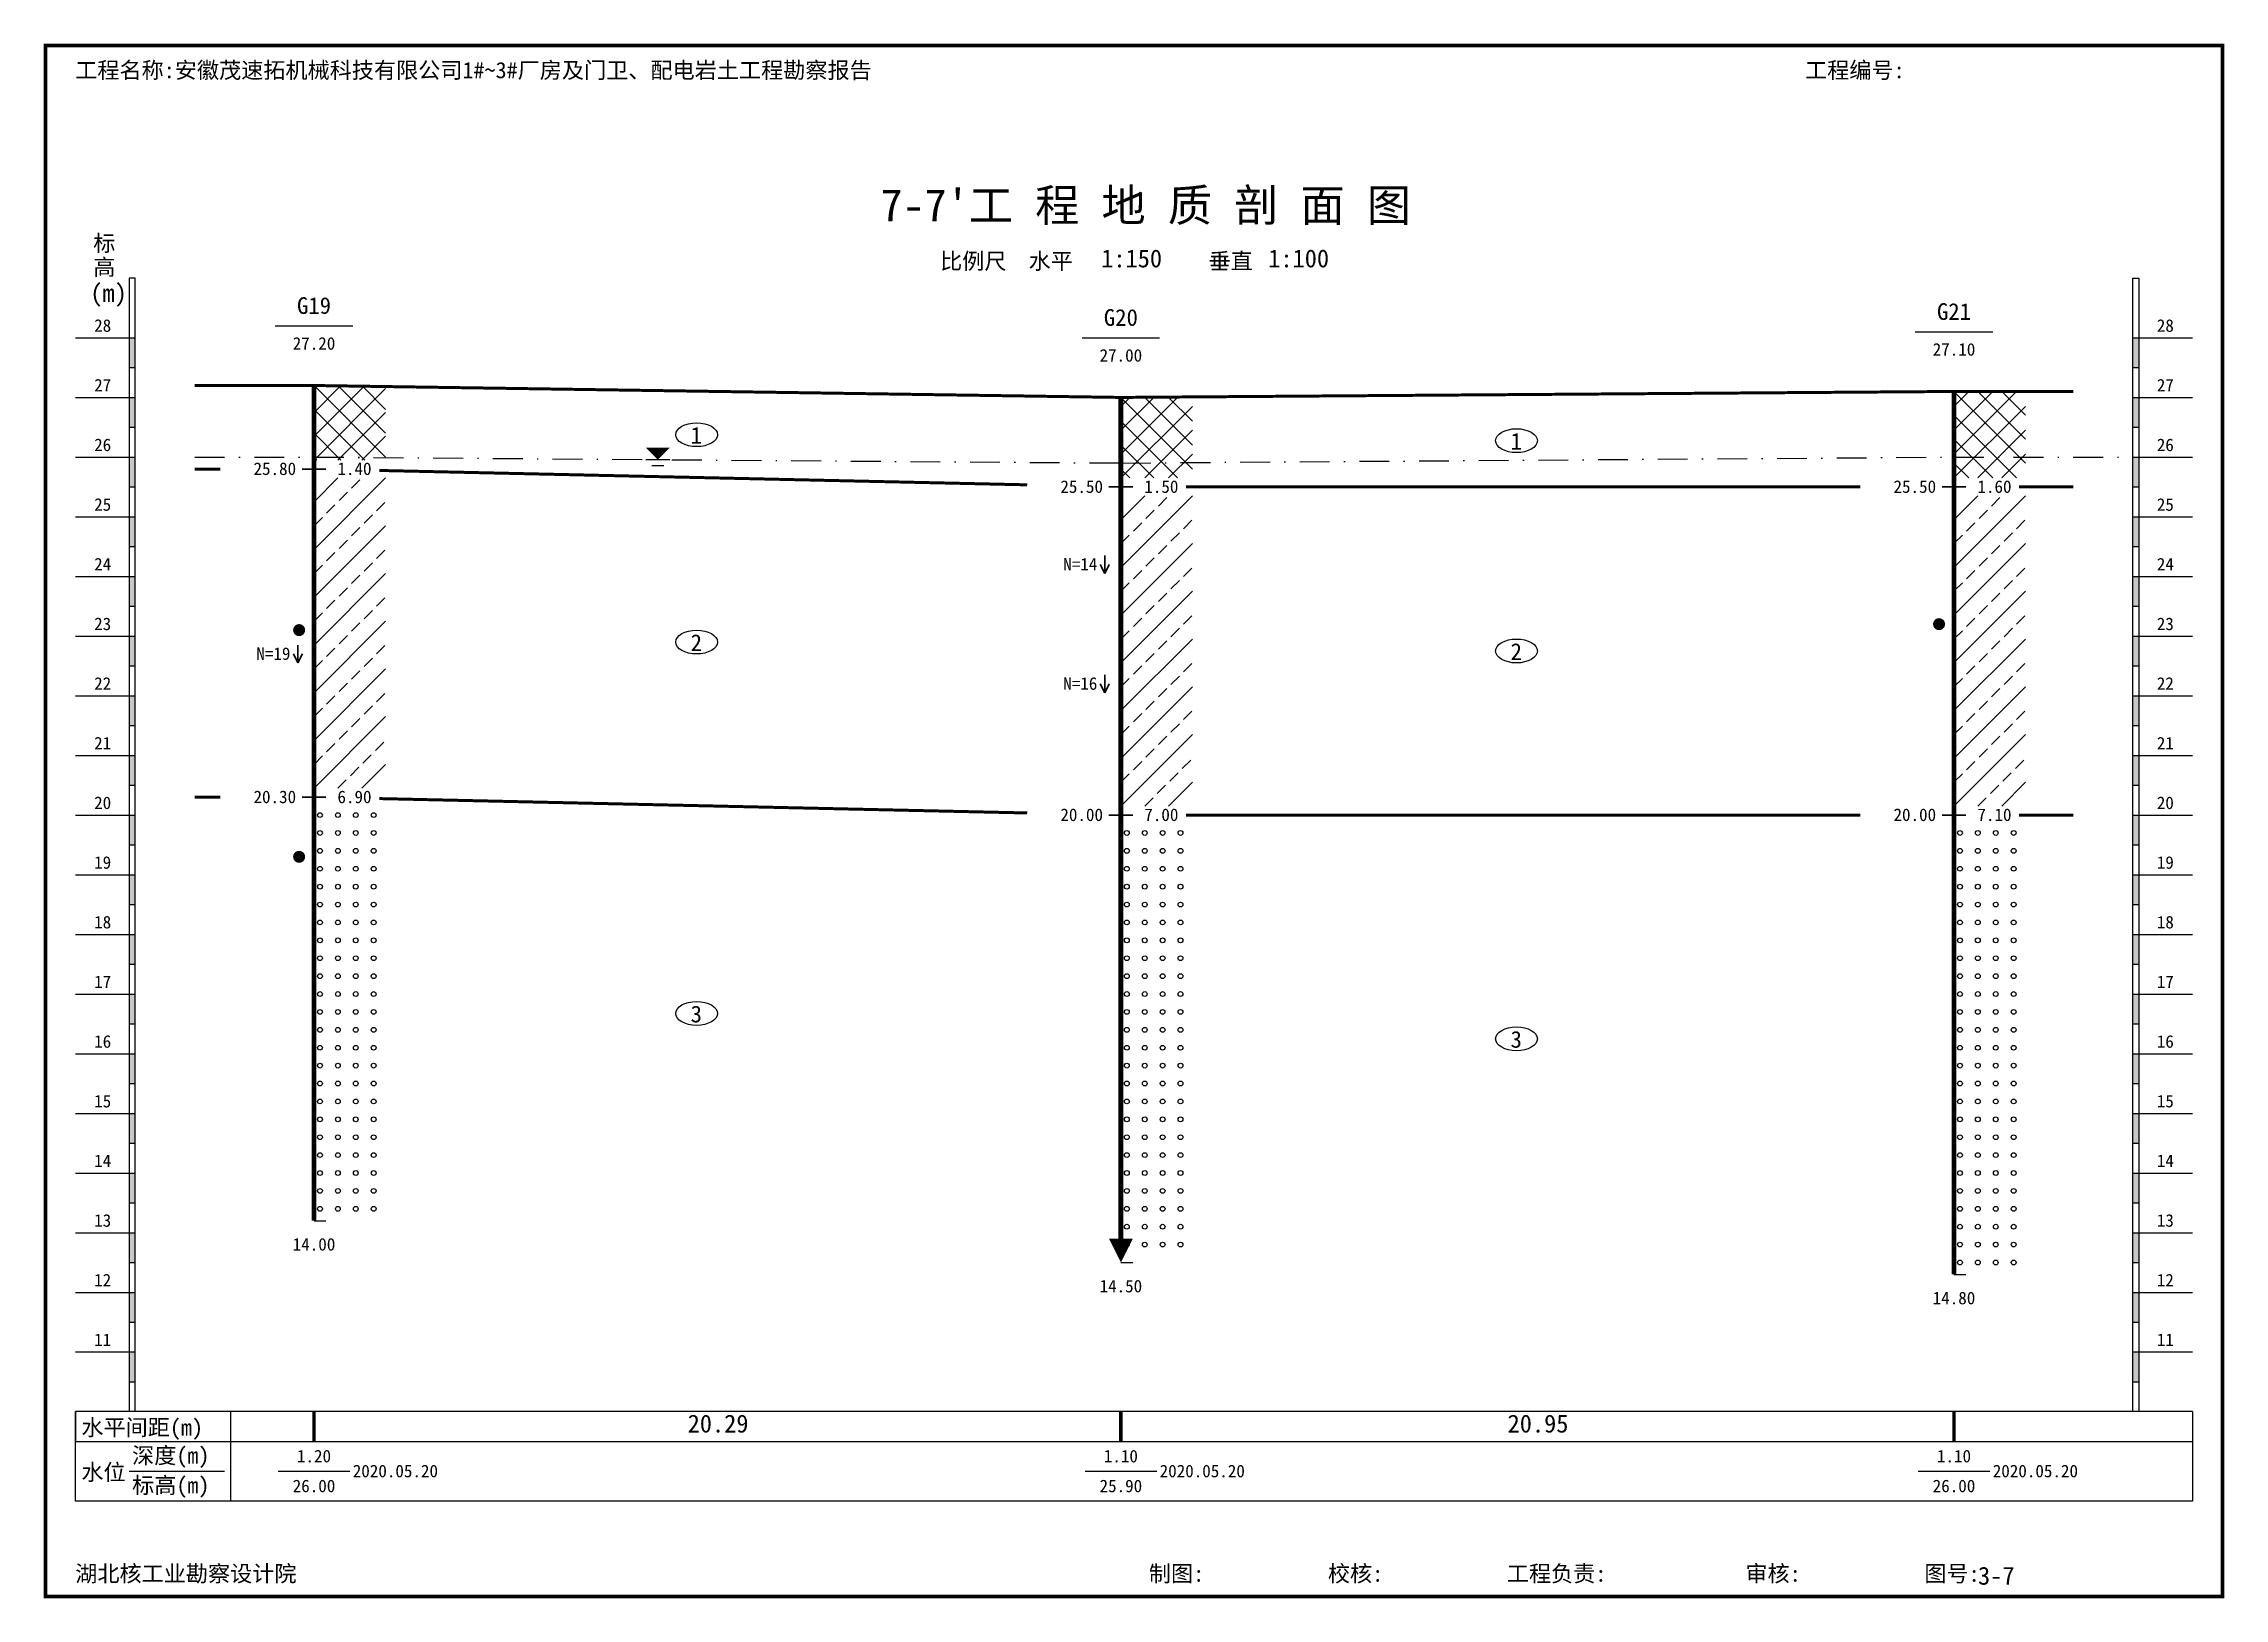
# Model space of a CAD drawing. Extents: x 2025205 to 2402328, y -557483 to 329036.
# Drawn here: x 2354883 to 2358539, y 274556 to 277162 of the extents above; entities that cross this region are included whole.
import ezdxf
from ezdxf.enums import TextEntityAlignment as Align

# ---------------------------------------------------------------- set-up
doc = ezdxf.new("R2010")
doc.units = 0
doc.header["$LTSCALE"] = 1500
doc.header["$MEASUREMENT"] = 0
for name, color, linetype in [('1', 7, 'Continuous'), ('10', 7, 'Continuous'), ('3', 4, 'Continuous')]:
    doc.layers.add(name, color=color, linetype=linetype)
doc.layers.add('2', color=7, linetype='Continuous', lineweight=35, true_color=0x555555)
doc.styles.add('黑体', font='simhei.ttf', dxfattribs={"width": 0.6})

msp = doc.modelspace()

# ---------------------------------------------------------------- texts
at = {"layer": '1', "style": '黑体'}
for s, height, p in [('工程名称:安徽茂速拓机械科技有限公司1#~3#厂房及门卫、配电岩土工程勘察报告', 27.2, (2354936.1, 277104.1)), ('工程编号:', 27.2, (2357836.1, 277104.1)), ("7-7'工 程 地 质 剖 面 图", 54.4, (2356286.1, 276864.1)), ('标', 27.2, (2354966.4, 276814.1)), ('高', 27.2, (2354966.4, 276774.1)), ('比例尺  水平', 27.2, (2356386.1, 276784.1)), ('1:150', 30, (2356656.1, 276787.1)), ('垂直', 27.2, (2356836.1, 276784.1)), ('1:100', 30, (2356936.1, 276787.1)), ('(m)', 30, (2354961.4, 276729.1)), ('28', 21, (2358425.8, 276679.1)), ('27', 21, (2358425.8, 276579.1)), ('26', 21, (2358425.8, 276479.1)), ('25', 21, (2358425.8, 276379.1)), ('24', 21, (2358425.8, 276279.1)), ('23', 21, (2358425.8, 276179.1)), ('22', 21, (2358425.8, 276079.1)), ('21', 21, (2358425.8, 275979.1)), ('20', 21, (2358425.8, 275879.1)), ('19', 21, (2358425.8, 275779.1)), ('18', 21, (2358425.8, 275679.1)), ('17', 21, (2358425.8, 275579.1)), ('16', 21, (2358425.8, 275479.1)), ('15', 21, (2358425.8, 275379.1)), ('14', 21, (2358425.8, 275279.1)), ('13', 21, (2358425.8, 275179.1)), ('12', 21, (2358425.8, 275079.1)), ('11', 21, (2358425.8, 274979.1)), ('水平间距(m)', 27.2, (2354946.4, 274829.1)), ('20.29', 30, (2355962.8, 274834.1)), ('20.95', 30, (2357337.4, 274834.1)), ('水位', 27.2, (2354946.4, 274754.1)), ('深度(m)', 27.2, (2355031.4, 274782.1)), ('标高(m)', 27.2, (2355031.4, 274732.1)), ('2020.05.20', 21, (2355401.4, 274759.1)), ('2020.05.20', 21, (2356754.1, 274759.1)), ('2020.05.20', 21, (2358150.8, 274759.1)), ('湖北核工业勘察设计院', 27.2, (2354936.1, 274584.1)), ('制图:', 27.2, (2356736.1, 274584.1)), ('校核:', 27.2, (2357036.1, 274584.1)), ('工程负责:', 27.2, (2357336.1, 274584.1)), ('审核:', 27.2, (2357736.1, 274584.1)), ('图号:', 27.2, (2358036.1, 274584.1)), ('3-7', 30, (2358126.1, 274579.1))]:
    msp.add_text(s, height=height, dxfattribs=at).set_placement(p)
for s, height, p in [('G19', 28, (2355336.4, 276709.1)), ('G21', 28, (2358085.8, 276699.1)), ('G20', 28, (2356689.1, 276689.1)), ('27.20', 21, (2355336.4, 276649.1)), ('27.00', 21, (2356689.1, 276629.1)), ('27.10', 21, (2358085.8, 276639.1)), ('14.00', 21, (2355336.4, 275139.1)), ('14.50', 21, (2356689.1, 275069.1)), ('14.80', 21, (2358085.8, 275049.1)), ('1.20', 21, (2355336.4, 274784.1)), ('1.10', 21, (2356689.1, 274784.1)), ('1.10', 21, (2358085.8, 274784.1)), ('26.00', 21, (2355336.4, 274734.1)), ('25.90', 21, (2356689.1, 274734.1)), ('26.00', 21, (2358085.8, 274734.1))]:
    msp.add_text(s, height=height, dxfattribs=at).set_placement(p, align=Align.CENTER)
for s, p in [('28', (2354996.4, 276679.1)), ('27', (2354996.4, 276579.1)), ('26', (2354996.4, 276479.1)), ('25', (2354996.4, 276379.1)), ('24', (2354996.4, 276279.1)), ('23', (2354996.4, 276179.1)), ('22', (2354996.4, 276079.1)), ('21', (2354996.4, 275979.1)), ('20', (2354996.4, 275879.1)), ('19', (2354996.4, 275779.1)), ('18', (2354996.4, 275679.1)), ('17', (2354996.4, 275579.1)), ('16', (2354996.4, 275479.1)), ('15', (2354996.4, 275379.1)), ('14', (2354996.4, 275279.1)), ('13', (2354996.4, 275179.1)), ('12', (2354996.4, 275079.1)), ('11', (2354996.4, 274979.1))]:
    msp.add_text(s, height=21, dxfattribs=at).set_placement(p, align=Align.RIGHT)
at = {"layer": '2', "style": '黑体'}
for s, p in [('25.80', (2355306.4, 276439.1)), ('25.50', (2356659.1, 276409.1)), ('25.50', (2358055.8, 276409.1)), ('N=14', (2356649.6, 276279.1)), ('N=19', (2355296.9, 276129.1)), ('N=16', (2356649.6, 276079.1)), ('20.30', (2355306.4, 275889.1)), ('20.00', (2356659.1, 275859.1)), ('20.00', (2358055.8, 275859.1))]:
    msp.add_text(s, height=21, dxfattribs=at).set_placement(p, align=Align.RIGHT)
for s, p in [(' 1.40', (2355361.4, 276439.1)), (' 1.50', (2356714.1, 276409.1)), (' 1.60', (2358110.8, 276409.1)), (' 6.90', (2355361.4, 275889.1)), (' 7.00', (2356714.1, 275859.1)), (' 7.10', (2358110.8, 275859.1))]:
    msp.add_text(s, height=21, dxfattribs=at).set_placement(p)
at = {"layer": '3', "style": '黑体'}
for s, p in [('1', (2355967.8, 276491.6)), ('1', (2357342.4, 276481.6)), ('2', (2355967.8, 276144.1)), ('2', (2357342.4, 276129.1)), ('3', (2355967.8, 275521.6)), ('3', (2357342.4, 275479.1))]:
    msp.add_text(s, height=28, dxfattribs=at).set_placement(p)

# ---------------------------------------------------------------- linework, layer by layer
for p, q in [((2355336.4, 276504.1), (2355421.4, 276589.1)), ((2355336.4, 276544.1), (2355381.4, 276589.1)), ((2355336.4, 276584.1), (2355341.4, 276589.1)), ((2355336.4, 276589.1), (2355456.4, 276469.1)), ((2355336.4, 276464.1), (2355456.4, 276584.1)), ((2355376.4, 276589.1), (2355456.4, 276509.1)), ((2355416.4, 276589.1), (2355456.4, 276549.1)), ((2358085.8, 276474.1), (2358190.8, 276579.1)), ((2358085.8, 276514.1), (2358150.8, 276579.1)), ((2358085.8, 276554.1), (2358110.8, 276579.1)), ((2358085.8, 276579.1), (2358205.8, 276459.1)), ((2358125.8, 276579.1), (2358205.8, 276499.1)), ((2358165.8, 276579.1), (2358205.8, 276539.1)), ((2355336.4, 276549.1), (2355421.4, 276464.1)), ((2355376.4, 276464.1), (2355456.4, 276544.1)), ((2356689.1, 276474.1), (2356784.1, 276569.1)), ((2356689.1, 276514.1), (2356744.1, 276569.1)), ((2356689.1, 276554.1), (2356704.1, 276569.1)), ((2356689.1, 276569.1), (2356809.1, 276449.1)), ((2356689.1, 276434.1), (2356809.1, 276554.1)), ((2356729.1, 276569.1), (2356809.1, 276489.1)), ((2356769.1, 276569.1), (2356809.1, 276529.1)), ((2358085.8, 276434.1), (2358205.8, 276554.1)), ((2355336.4, 276509.1), (2355381.4, 276464.1)), ((2355416.4, 276464.1), (2355456.4, 276504.1)), ((2356689.1, 276529.1), (2356784.1, 276434.1)), ((2356729.1, 276434.1), (2356809.1, 276514.1)), ((2358085.8, 276539.1), (2358190.8, 276434.1)), ((2358125.8, 276434.1), (2358205.8, 276514.1)), ((2355336.4, 276469.1), (2355341.4, 276464.1)), ((2356689.1, 276489.1), (2356744.1, 276434.1)), ((2356769.1, 276434.1), (2356809.1, 276474.1)), ((2358085.8, 276499.1), (2358150.8, 276434.1)), ((2358165.8, 276434.1), (2358205.8, 276474.1)), ((2355336.4, 276314.1), (2355456.4, 276434.1)), ((2355336.4, 276394.1), (2355376.4, 276434.1)), ((2355399.4, 276417.1), (2355413.4, 276431.1)), ((2356689.1, 276449.1), (2356704.1, 276434.1)), ((2358085.8, 276459.1), (2358110.8, 276434.1)), ((2355378.4, 276396.1), (2355392.4, 276410.1)), ((2356689.1, 276284.1), (2356809.1, 276404.1)), ((2356689.1, 276364.1), (2356729.1, 276404.1)), ((2356752.1, 276387.1), (2356766.1, 276401.1)), ((2358085.8, 276284.1), (2358205.8, 276404.1)), ((2358085.8, 276364.1), (2358125.8, 276404.1)), ((2358148.8, 276387.1), (2358162.8, 276401.1)), ((2355336.4, 276354.1), (2355350.4, 276368.1)), ((2355357.4, 276375.1), (2355371.4, 276389.1)), ((2355420.4, 276358.1), (2355434.4, 276372.1)), ((2355441.4, 276379.1), (2355455.4, 276393.1)), ((2356710.1, 276345.1), (2356724.1, 276359.1)), ((2356731.1, 276366.1), (2356745.1, 276380.1)), ((2356794.1, 276349.1), (2356808.1, 276363.1)), ((2358106.8, 276345.1), (2358120.8, 276359.1)), ((2358127.8, 276366.1), (2358141.8, 276380.1)), ((2358190.8, 276349.1), (2358204.8, 276363.1)), ((2355336.4, 276234.1), (2355456.4, 276354.1)), ((2355378.4, 276316.1), (2355392.4, 276330.1)), ((2355399.4, 276337.1), (2355413.4, 276351.1)), ((2356689.1, 276324.1), (2356703.1, 276338.1)), ((2356689.1, 276204.1), (2356809.1, 276324.1)), ((2356752.1, 276307.1), (2356766.1, 276321.1)), ((2356773.1, 276328.1), (2356787.1, 276342.1)), ((2358085.8, 276324.1), (2358099.8, 276338.1)), ((2358085.8, 276204.1), (2358205.8, 276324.1)), ((2358148.8, 276307.1), (2358162.8, 276321.1)), ((2358169.8, 276328.1), (2358183.8, 276342.1)), ((2355336.4, 276274.1), (2355350.4, 276288.1)), ((2355357.4, 276295.1), (2355371.4, 276309.1)), ((2355420.4, 276278.1), (2355434.4, 276292.1)), ((2355441.4, 276299.1), (2355455.4, 276313.1)), ((2356731.1, 276286.1), (2356745.1, 276300.1)), ((2358127.8, 276286.1), (2358141.8, 276300.1)), ((2355336.4, 276154.1), (2355456.4, 276274.1)), ((2355378.4, 276236.1), (2355392.4, 276250.1)), ((2355399.4, 276257.1), (2355413.4, 276271.1)), ((2356689.1, 276244.1), (2356703.1, 276258.1)), ((2356710.1, 276265.1), (2356724.1, 276279.1)), ((2356773.1, 276248.1), (2356787.1, 276262.1)), ((2356794.1, 276269.1), (2356808.1, 276283.1)), ((2358085.8, 276244.1), (2358099.8, 276258.1)), ((2358106.8, 276265.1), (2358120.8, 276279.1)), ((2358169.8, 276248.1), (2358183.8, 276262.1)), ((2358190.8, 276269.1), (2358204.8, 276283.1)), ((2355357.4, 276215.1), (2355371.4, 276229.1)), ((2355420.4, 276198.1), (2355434.4, 276212.1)), ((2355441.4, 276219.1), (2355455.4, 276233.1)), ((2356689.1, 276124.1), (2356809.1, 276244.1)), ((2356731.1, 276206.1), (2356745.1, 276220.1)), ((2356752.1, 276227.1), (2356766.1, 276241.1)), ((2358085.8, 276124.1), (2358205.8, 276244.1)), ((2358127.8, 276206.1), (2358141.8, 276220.1)), ((2358148.8, 276227.1), (2358162.8, 276241.1)), ((2355336.4, 276194.1), (2355350.4, 276208.1)), ((2355336.4, 276074.1), (2355456.4, 276194.1)), ((2355399.4, 276177.1), (2355413.4, 276191.1)), ((2356689.1, 276164.1), (2356703.1, 276178.1)), ((2356710.1, 276185.1), (2356724.1, 276199.1)), ((2356773.1, 276168.1), (2356787.1, 276182.1)), ((2356794.1, 276189.1), (2356808.1, 276203.1)), ((2358085.8, 276164.1), (2358099.8, 276178.1)), ((2358106.8, 276185.1), (2358120.8, 276199.1)), ((2358169.8, 276168.1), (2358183.8, 276182.1)), ((2358190.8, 276189.1), (2358204.8, 276203.1)), ((2355357.4, 276135.1), (2355371.4, 276149.1)), ((2355378.4, 276156.1), (2355392.4, 276170.1)), ((2355441.4, 276139.1), (2355455.4, 276153.1)), ((2356689.1, 276044.1), (2356809.1, 276164.1)), ((2356731.1, 276126.1), (2356745.1, 276140.1)), ((2356752.1, 276147.1), (2356766.1, 276161.1)), ((2358085.8, 276044.1), (2358205.8, 276164.1)), ((2358127.8, 276126.1), (2358141.8, 276140.1)), ((2358148.8, 276147.1), (2358162.8, 276161.1)), ((2355336.4, 276114.1), (2355350.4, 276128.1)), ((2355336.4, 275994.1), (2355456.4, 276114.1)), ((2355399.4, 276097.1), (2355413.4, 276111.1)), ((2355420.4, 276118.1), (2355434.4, 276132.1)), ((2356710.1, 276105.1), (2356724.1, 276119.1)), ((2356773.1, 276088.1), (2356787.1, 276102.1)), ((2356794.1, 276109.1), (2356808.1, 276123.1)), ((2358106.8, 276105.1), (2358120.8, 276119.1)), ((2358169.8, 276088.1), (2358183.8, 276102.1)), ((2358190.8, 276109.1), (2358204.8, 276123.1)), ((2355357.4, 276055.1), (2355371.4, 276069.1)), ((2355378.4, 276076.1), (2355392.4, 276090.1)), ((2355441.4, 276059.1), (2355455.4, 276073.1)), ((2356689.1, 276084.1), (2356703.1, 276098.1)), ((2356689.1, 275964.1), (2356809.1, 276084.1)), ((2356752.1, 276067.1), (2356766.1, 276081.1)), ((2358085.8, 276084.1), (2358099.8, 276098.1)), ((2358085.8, 275964.1), (2358205.8, 276084.1)), ((2358148.8, 276067.1), (2358162.8, 276081.1)), ((2355336.4, 276034.1), (2355350.4, 276048.1)), ((2355336.4, 275914.1), (2355456.4, 276034.1)), ((2355399.4, 276017.1), (2355413.4, 276031.1)), ((2355420.4, 276038.1), (2355434.4, 276052.1)), ((2356710.1, 276025.1), (2356724.1, 276039.1)), ((2356731.1, 276046.1), (2356745.1, 276060.1)), ((2356794.1, 276029.1), (2356808.1, 276043.1)), ((2358106.8, 276025.1), (2358120.8, 276039.1)), ((2358127.8, 276046.1), (2358141.8, 276060.1)), ((2358190.8, 276029.1), (2358204.8, 276043.1)), ((2355378.4, 275996.1), (2355392.4, 276010.1)), ((2356689.1, 276004.1), (2356703.1, 276018.1)), ((2356689.1, 275884.1), (2356809.1, 276004.1)), ((2356752.1, 275987.1), (2356766.1, 276001.1)), ((2356773.1, 276008.1), (2356787.1, 276022.1)), ((2358085.8, 276004.1), (2358099.8, 276018.1)), ((2358085.8, 275884.1), (2358205.8, 276004.1)), ((2358148.8, 275987.1), (2358162.8, 276001.1)), ((2358169.8, 276008.1), (2358183.8, 276022.1)), ((2355336.4, 275954.1), (2355350.4, 275968.1)), ((2355357.4, 275975.1), (2355371.4, 275989.1)), ((2355418.4, 275956.1), (2355432.4, 275970.1)), ((2355439.4, 275977.1), (2355453.4, 275991.1)), ((2356710.1, 275945.1), (2356724.1, 275959.1)), ((2356731.1, 275966.1), (2356745.1, 275980.1)), ((2356792.1, 275947.1), (2356806.1, 275961.1)), ((2358106.8, 275945.1), (2358120.8, 275959.1)), ((2358127.8, 275966.1), (2358141.8, 275980.1)), ((2358188.8, 275947.1), (2358202.8, 275961.1)), ((2355376.4, 275914.1), (2355390.4, 275928.1)), ((2355397.4, 275935.1), (2355411.4, 275949.1)), ((2355416.4, 275914.1), (2355456.4, 275954.1)), ((2356689.1, 275924.1), (2356703.1, 275938.1)), ((2356750.1, 275905.1), (2356764.1, 275919.1)), ((2356769.1, 275884.1), (2356809.1, 275924.1)), ((2356771.1, 275926.1), (2356785.1, 275940.1)), ((2358085.8, 275924.1), (2358099.8, 275938.1)), ((2358146.8, 275905.1), (2358160.8, 275919.1)), ((2358165.8, 275884.1), (2358205.8, 275924.1)), ((2358167.8, 275926.1), (2358181.8, 275940.1)), ((2356729.1, 275884.1), (2356743.1, 275898.1)), ((2358125.8, 275884.1), (2358139.8, 275898.1))]:
    msp.add_line(p, q)
for centre in [(2355346.4, 275869.1), (2355376.4, 275869.1), (2355406.4, 275869.1), (2355436.4, 275869.1), (2355346.4, 275839.1), (2355346.4, 275809.1), (2355376.4, 275839.1), (2355376.4, 275809.1), (2355406.4, 275839.1), (2355406.4, 275809.1), (2355436.4, 275839.1), (2355436.4, 275809.1), (2356699.1, 275839.1), (2356699.1, 275809.1), (2356729.1, 275839.1), (2356729.1, 275809.1), (2356759.1, 275839.1), (2356759.1, 275809.1), (2356789.1, 275839.1), (2356789.1, 275809.1), (2358095.8, 275839.1), (2358095.8, 275809.1), (2358125.8, 275839.1), (2358125.8, 275809.1), (2358155.8, 275839.1), (2358155.8, 275809.1), (2358185.8, 275839.1), (2358185.8, 275809.1), (2355346.4, 275779.1), (2355376.4, 275779.1), (2355406.4, 275779.1), (2355436.4, 275779.1), (2356699.1, 275779.1), (2356729.1, 275779.1), (2356759.1, 275779.1), (2356789.1, 275779.1), (2358095.8, 275779.1), (2358125.8, 275779.1), (2358155.8, 275779.1), (2358185.8, 275779.1), (2355346.4, 275749.1), (2355376.4, 275749.1), (2355406.4, 275749.1), (2355436.4, 275749.1), (2356699.1, 275749.1), (2356729.1, 275749.1), (2356759.1, 275749.1), (2356789.1, 275749.1), (2358095.8, 275749.1), (2358125.8, 275749.1), (2358155.8, 275749.1), (2358185.8, 275749.1), (2355346.4, 275719.1), (2355376.4, 275719.1), (2355406.4, 275719.1), (2355436.4, 275719.1), (2356699.1, 275719.1), (2356729.1, 275719.1), (2356759.1, 275719.1), (2356789.1, 275719.1), (2358095.8, 275719.1), (2358125.8, 275719.1), (2358155.8, 275719.1), (2358185.8, 275719.1), (2355346.4, 275689.1), (2355346.4, 275659.1), (2355376.4, 275689.1), (2355376.4, 275659.1), (2355406.4, 275689.1), (2355406.4, 275659.1), (2355436.4, 275689.1), (2355436.4, 275659.1), (2356699.1, 275689.1), (2356699.1, 275659.1), (2356729.1, 275689.1), (2356729.1, 275659.1), (2356759.1, 275689.1), (2356759.1, 275659.1), (2356789.1, 275689.1), (2356789.1, 275659.1), (2358095.8, 275689.1), (2358095.8, 275659.1), (2358125.8, 275689.1), (2358125.8, 275659.1), (2358155.8, 275689.1), (2358155.8, 275659.1), (2358185.8, 275689.1), (2358185.8, 275659.1), (2355346.4, 275629.1), (2355376.4, 275629.1), (2355406.4, 275629.1), (2355436.4, 275629.1), (2356699.1, 275629.1), (2356729.1, 275629.1), (2356759.1, 275629.1), (2356789.1, 275629.1), (2358095.8, 275629.1), (2358125.8, 275629.1), (2358155.8, 275629.1), (2358185.8, 275629.1), (2355346.4, 275599.1), (2355376.4, 275599.1), (2355406.4, 275599.1), (2355436.4, 275599.1), (2356699.1, 275599.1), (2356729.1, 275599.1), (2356759.1, 275599.1), (2356789.1, 275599.1), (2358095.8, 275599.1), (2358125.8, 275599.1), (2358155.8, 275599.1), (2358185.8, 275599.1), (2355346.4, 275569.1), (2355376.4, 275569.1), (2355406.4, 275569.1), (2355436.4, 275569.1), (2356699.1, 275569.1), (2356729.1, 275569.1), (2356759.1, 275569.1), (2356789.1, 275569.1), (2358095.8, 275569.1), (2358125.8, 275569.1), (2358155.8, 275569.1), (2358185.8, 275569.1), (2355346.4, 275539.1), (2355376.4, 275539.1), (2355406.4, 275539.1), (2355436.4, 275539.1), (2356699.1, 275539.1), (2356729.1, 275539.1), (2356759.1, 275539.1), (2356789.1, 275539.1), (2358095.8, 275539.1), (2358125.8, 275539.1), (2358155.8, 275539.1), (2358185.8, 275539.1), (2355346.4, 275509.1), (2355346.4, 275479.1), (2355376.4, 275509.1), (2355376.4, 275479.1), (2355406.4, 275509.1), (2355406.4, 275479.1), (2355436.4, 275509.1), (2355436.4, 275479.1), (2356699.1, 275509.1), (2356699.1, 275479.1), (2356729.1, 275509.1), (2356729.1, 275479.1), (2356759.1, 275509.1), (2356759.1, 275479.1), (2356789.1, 275509.1), (2356789.1, 275479.1), (2358095.8, 275509.1), (2358095.8, 275479.1), (2358125.8, 275509.1), (2358125.8, 275479.1), (2358155.8, 275509.1), (2358155.8, 275479.1), (2358185.8, 275509.1), (2358185.8, 275479.1), (2355346.4, 275449.1), (2355376.4, 275449.1), (2355406.4, 275449.1), (2355436.4, 275449.1), (2356699.1, 275449.1), (2356729.1, 275449.1), (2356759.1, 275449.1), (2356789.1, 275449.1), (2358095.8, 275449.1), (2358125.8, 275449.1), (2358155.8, 275449.1), (2358185.8, 275449.1), (2355346.4, 275419.1), (2355376.4, 275419.1), (2355406.4, 275419.1), (2355436.4, 275419.1), (2356699.1, 275419.1), (2356729.1, 275419.1), (2356759.1, 275419.1), (2356789.1, 275419.1), (2358095.8, 275419.1), (2358125.8, 275419.1), (2358155.8, 275419.1), (2358185.8, 275419.1), (2355346.4, 275389.1), (2355376.4, 275389.1), (2355406.4, 275389.1), (2355436.4, 275389.1), (2356699.1, 275389.1), (2356729.1, 275389.1), (2356759.1, 275389.1), (2356789.1, 275389.1), (2358095.8, 275389.1), (2358125.8, 275389.1), (2358155.8, 275389.1), (2358185.8, 275389.1), (2355346.4, 275359.1), (2355376.4, 275359.1), (2355406.4, 275359.1), (2355436.4, 275359.1), (2356699.1, 275359.1), (2356729.1, 275359.1), (2356759.1, 275359.1), (2356789.1, 275359.1), (2358095.8, 275359.1), (2358125.8, 275359.1), (2358155.8, 275359.1), (2358185.8, 275359.1), (2355346.4, 275329.1), (2355346.4, 275299.1), (2355376.4, 275329.1), (2355376.4, 275299.1), (2355406.4, 275329.1), (2355406.4, 275299.1), (2355436.4, 275329.1), (2355436.4, 275299.1), (2356699.1, 275329.1), (2356699.1, 275299.1), (2356729.1, 275329.1), (2356729.1, 275299.1), (2356759.1, 275329.1), (2356759.1, 275299.1), (2356789.1, 275329.1), (2356789.1, 275299.1), (2358095.8, 275329.1), (2358095.8, 275299.1), (2358125.8, 275329.1), (2358125.8, 275299.1), (2358155.8, 275329.1), (2358155.8, 275299.1), (2358185.8, 275329.1), (2358185.8, 275299.1), (2355346.4, 275269.1), (2355376.4, 275269.1), (2355406.4, 275269.1), (2355436.4, 275269.1), (2356699.1, 275269.1), (2356729.1, 275269.1), (2356759.1, 275269.1), (2356789.1, 275269.1), (2358095.8, 275269.1), (2358125.8, 275269.1), (2358155.8, 275269.1), (2358185.8, 275269.1), (2355346.4, 275239.1), (2355376.4, 275239.1), (2355406.4, 275239.1), (2355436.4, 275239.1), (2356699.1, 275239.1), (2356729.1, 275239.1), (2356759.1, 275239.1), (2356789.1, 275239.1), (2358095.8, 275239.1), (2358125.8, 275239.1), (2358155.8, 275239.1), (2358185.8, 275239.1), (2355346.4, 275209.1), (2355376.4, 275209.1), (2355406.4, 275209.1), (2355436.4, 275209.1), (2356699.1, 275209.1), (2356729.1, 275209.1), (2356759.1, 275209.1), (2356789.1, 275209.1), (2358095.8, 275209.1), (2358125.8, 275209.1), (2358155.8, 275209.1), (2358185.8, 275209.1), (2356699.1, 275179.1), (2356699.1, 275149.1), (2356729.1, 275179.1), (2356729.1, 275149.1), (2356759.1, 275179.1), (2356759.1, 275149.1), (2356789.1, 275179.1), (2356789.1, 275149.1), (2358095.8, 275179.1), (2358095.8, 275149.1), (2358125.8, 275179.1), (2358125.8, 275149.1), (2358155.8, 275179.1), (2358155.8, 275149.1), (2358185.8, 275179.1), (2358185.8, 275149.1), (2358095.8, 275119.1), (2358125.8, 275119.1), (2358155.8, 275119.1), (2358185.8, 275119.1)]:
    msp.add_circle(centre, 4)
at = {"layer": '1'}
for p, q in [((2355036.4, 276769.1), (2355026.4, 276769.1)), ((2355026.4, 276769.1), (2355026.4, 274869.1)), ((2355036.4, 274869.1), (2355036.4, 276769.1)), ((2358385.8, 274869.1), (2358385.8, 276769.1)), ((2358385.8, 276769.1), (2358395.8, 276769.1)), ((2358395.8, 276769.1), (2358395.8, 274869.1)), ((2355271.4, 276689.1), (2355401.4, 276689.1)), ((2354936.4, 276669.1), (2355036.4, 276669.1)), ((2356624.1, 276669.1), (2356754.1, 276669.1)), ((2358020.8, 276679.1), (2358150.8, 276679.1)), ((2358385.8, 276669.1), (2358485.8, 276669.1)), ((2355026.4, 276619.1), (2355036.4, 276619.1)), ((2358385.8, 276619.1), (2358395.8, 276619.1)), ((2354936.4, 276569.1), (2355036.4, 276569.1)), ((2358385.8, 276569.1), (2358485.8, 276569.1)), ((2355026.4, 276519.1), (2355036.4, 276519.1)), ((2358385.8, 276519.1), (2358395.8, 276519.1)), ((2354936.4, 276469.1), (2355036.4, 276469.1)), ((2358385.8, 276469.1), (2358485.8, 276469.1)), ((2355026.4, 276419.1), (2355036.4, 276419.1)), ((2358385.8, 276419.1), (2358395.8, 276419.1)), ((2354936.4, 276369.1), (2355036.4, 276369.1)), ((2358385.8, 276369.1), (2358485.8, 276369.1)), ((2355026.4, 276319.1), (2355036.4, 276319.1)), ((2358385.8, 276319.1), (2358395.8, 276319.1)), ((2354936.4, 276269.1), (2355036.4, 276269.1)), ((2358385.8, 276269.1), (2358485.8, 276269.1)), ((2355026.4, 276219.1), (2355036.4, 276219.1)), ((2358385.8, 276219.1), (2358395.8, 276219.1)), ((2354936.4, 276169.1), (2355036.4, 276169.1)), ((2358385.8, 276169.1), (2358485.8, 276169.1)), ((2355026.4, 276119.1), (2355036.4, 276119.1)), ((2358385.8, 276119.1), (2358395.8, 276119.1)), ((2354936.4, 276069.1), (2355036.4, 276069.1)), ((2358385.8, 276069.1), (2358485.8, 276069.1)), ((2355026.4, 276019.1), (2355036.4, 276019.1)), ((2358385.8, 276019.1), (2358395.8, 276019.1)), ((2354936.4, 275969.1), (2355036.4, 275969.1)), ((2358385.8, 275969.1), (2358485.8, 275969.1)), ((2355026.4, 275919.1), (2355036.4, 275919.1)), ((2358385.8, 275919.1), (2358395.8, 275919.1)), ((2354936.4, 275869.1), (2355036.4, 275869.1)), ((2358385.8, 275869.1), (2358485.8, 275869.1)), ((2355026.4, 275819.1), (2355036.4, 275819.1)), ((2358385.8, 275819.1), (2358395.8, 275819.1)), ((2354936.4, 275769.1), (2355036.4, 275769.1)), ((2358385.8, 275769.1), (2358485.8, 275769.1)), ((2355026.4, 275719.1), (2355036.4, 275719.1)), ((2358385.8, 275719.1), (2358395.8, 275719.1)), ((2354936.4, 275669.1), (2355036.4, 275669.1)), ((2358385.8, 275669.1), (2358485.8, 275669.1)), ((2355026.4, 275619.1), (2355036.4, 275619.1)), ((2358385.8, 275619.1), (2358395.8, 275619.1)), ((2354936.4, 275569.1), (2355036.4, 275569.1)), ((2358385.8, 275569.1), (2358485.8, 275569.1)), ((2355026.4, 275519.1), (2355036.4, 275519.1)), ((2358385.8, 275519.1), (2358395.8, 275519.1)), ((2354936.4, 275469.1), (2355036.4, 275469.1)), ((2358385.8, 275469.1), (2358485.8, 275469.1)), ((2355026.4, 275419.1), (2355036.4, 275419.1)), ((2358385.8, 275419.1), (2358395.8, 275419.1)), ((2354936.4, 275369.1), (2355036.4, 275369.1)), ((2358385.8, 275369.1), (2358485.8, 275369.1)), ((2355026.4, 275319.1), (2355036.4, 275319.1)), ((2358385.8, 275319.1), (2358395.8, 275319.1)), ((2354936.4, 275269.1), (2355036.4, 275269.1)), ((2358385.8, 275269.1), (2358485.8, 275269.1)), ((2355026.4, 275219.1), (2355036.4, 275219.1)), ((2355336.4, 275189.1), (2355356.4, 275189.1)), ((2358385.8, 275219.1), (2358395.8, 275219.1)), ((2354936.4, 275169.1), (2355036.4, 275169.1)), ((2358385.8, 275169.1), (2358485.8, 275169.1)), ((2355026.4, 275119.1), (2355036.4, 275119.1)), ((2356689.1, 275119.1), (2356709.1, 275119.1)), ((2358385.8, 275119.1), (2358395.8, 275119.1)), ((2358085.8, 275099.1), (2358105.8, 275099.1)), ((2354936.4, 275069.1), (2355036.4, 275069.1)), ((2358385.8, 275069.1), (2358485.8, 275069.1)), ((2355026.4, 275019.1), (2355036.4, 275019.1)), ((2358385.8, 275019.1), (2358395.8, 275019.1)), ((2354936.4, 274969.1), (2355036.4, 274969.1)), ((2358385.8, 274969.1), (2358485.8, 274969.1)), ((2355026.4, 274919.1), (2355036.4, 274919.1)), ((2358385.8, 274919.1), (2358395.8, 274919.1)), ((2358485.8, 274869.1), (2354936.4, 274869.1)), ((2354936.4, 274869.1), (2354936.4, 274819.1)), ((2354936.4, 274719.1), (2354936.4, 274869.1)), ((2355196.4, 274869.1), (2355196.4, 274719.1)), ((2358485.8, 274869.1), (2358485.8, 274719.1)), ((2354936.4, 274819.1), (2358485.8, 274819.1)), ((2358485.8, 274819.1), (2358485.8, 274719.1)), ((2355026.4, 274769.1), (2355186.4, 274769.1)), ((2355276.4, 274769.1), (2355396.4, 274769.1)), ((2356629.1, 274769.1), (2356749.1, 274769.1)), ((2358025.8, 274769.1), (2358145.8, 274769.1)), ((2358485.8, 274719.1), (2354936.4, 274719.1))]:
    msp.add_line(p, q, dxfattribs=at)
for points, const_width in [([(2354886.1, 274559.1), (2358536.1, 274559.1), (2358536.1, 277159.1), (2354886.1, 277159.1), (2354886.1, 274559.1)], 6), ([(2355336.4, 276589.1), (2355336.4, 275189.1)], 8), ([(2358085.8, 276579.1), (2358085.8, 275099.1)], 8), ([(2356689.1, 276569.1), (2356689.1, 275159.1)], 8), ([(2355336.4, 274869.1), (2355336.4, 274819.1)], 6), ([(2356689.1, 274869.1), (2356689.1, 274819.1)], 6), ([(2358085.8, 274869.1), (2358085.8, 274819.1)], 6)]:
    msp.add_lwpolyline(points, dxfattribs=dict(at, const_width=const_width))
for points in [[(2355026.4, 276669.1), (2355036.4, 276669.1), (2355026.4, 276619.1), (2355036.4, 276619.1)], [(2358385.8, 276669.1), (2358395.8, 276669.1), (2358385.8, 276619.1), (2358395.8, 276619.1)], [(2355026.4, 276569.1), (2355036.4, 276569.1), (2355026.4, 276519.1), (2355036.4, 276519.1)], [(2358385.8, 276569.1), (2358395.8, 276569.1), (2358385.8, 276519.1), (2358395.8, 276519.1)], [(2355026.4, 276469.1), (2355036.4, 276469.1), (2355026.4, 276419.1), (2355036.4, 276419.1)], [(2358385.8, 276469.1), (2358395.8, 276469.1), (2358385.8, 276419.1), (2358395.8, 276419.1)], [(2355026.4, 276369.1), (2355036.4, 276369.1), (2355026.4, 276319.1), (2355036.4, 276319.1)], [(2358385.8, 276369.1), (2358395.8, 276369.1), (2358385.8, 276319.1), (2358395.8, 276319.1)], [(2355026.4, 276269.1), (2355036.4, 276269.1), (2355026.4, 276219.1), (2355036.4, 276219.1)], [(2358385.8, 276269.1), (2358395.8, 276269.1), (2358385.8, 276219.1), (2358395.8, 276219.1)], [(2355026.4, 276169.1), (2355036.4, 276169.1), (2355026.4, 276119.1), (2355036.4, 276119.1)], [(2358385.8, 276169.1), (2358395.8, 276169.1), (2358385.8, 276119.1), (2358395.8, 276119.1)], [(2355026.4, 276069.1), (2355036.4, 276069.1), (2355026.4, 276019.1), (2355036.4, 276019.1)], [(2358385.8, 276069.1), (2358395.8, 276069.1), (2358385.8, 276019.1), (2358395.8, 276019.1)], [(2355026.4, 275969.1), (2355036.4, 275969.1), (2355026.4, 275919.1), (2355036.4, 275919.1)], [(2358385.8, 275969.1), (2358395.8, 275969.1), (2358385.8, 275919.1), (2358395.8, 275919.1)], [(2355026.4, 275869.1), (2355036.4, 275869.1), (2355026.4, 275819.1), (2355036.4, 275819.1)], [(2358385.8, 275869.1), (2358395.8, 275869.1), (2358385.8, 275819.1), (2358395.8, 275819.1)], [(2355026.4, 275769.1), (2355036.4, 275769.1), (2355026.4, 275719.1), (2355036.4, 275719.1)], [(2358385.8, 275769.1), (2358395.8, 275769.1), (2358385.8, 275719.1), (2358395.8, 275719.1)], [(2355026.4, 275669.1), (2355036.4, 275669.1), (2355026.4, 275619.1), (2355036.4, 275619.1)], [(2358385.8, 275669.1), (2358395.8, 275669.1), (2358385.8, 275619.1), (2358395.8, 275619.1)], [(2355026.4, 275569.1), (2355036.4, 275569.1), (2355026.4, 275519.1), (2355036.4, 275519.1)], [(2358385.8, 275569.1), (2358395.8, 275569.1), (2358385.8, 275519.1), (2358395.8, 275519.1)], [(2355026.4, 275469.1), (2355036.4, 275469.1), (2355026.4, 275419.1), (2355036.4, 275419.1)], [(2358385.8, 275469.1), (2358395.8, 275469.1), (2358385.8, 275419.1), (2358395.8, 275419.1)], [(2355026.4, 275369.1), (2355036.4, 275369.1), (2355026.4, 275319.1), (2355036.4, 275319.1)], [(2358385.8, 275369.1), (2358395.8, 275369.1), (2358385.8, 275319.1), (2358395.8, 275319.1)], [(2355026.4, 275269.1), (2355036.4, 275269.1), (2355026.4, 275219.1), (2355036.4, 275219.1)], [(2358385.8, 275269.1), (2358395.8, 275269.1), (2358385.8, 275219.1), (2358395.8, 275219.1)], [(2355026.4, 275169.1), (2355036.4, 275169.1), (2355026.4, 275119.1), (2355036.4, 275119.1)], [(2356669.1, 275159.1), (2356709.1, 275159.1), (2356689.1, 275119.1)], [(2358385.8, 275169.1), (2358395.8, 275169.1), (2358385.8, 275119.1), (2358395.8, 275119.1)], [(2355026.4, 275069.1), (2355036.4, 275069.1), (2355026.4, 275019.1), (2355036.4, 275019.1)], [(2358385.8, 275069.1), (2358395.8, 275069.1), (2358385.8, 275019.1), (2358395.8, 275019.1)], [(2355026.4, 274969.1), (2355036.4, 274969.1), (2355026.4, 274919.1), (2355036.4, 274919.1)], [(2358385.8, 274969.1), (2358395.8, 274969.1), (2358385.8, 274919.1), (2358395.8, 274919.1)]]:
    msp.add_solid(points, dxfattribs=at)
at = {"layer": '10'}
for p, q in [((2355136.4, 276469.1), (2355186.4, 276469.1)), ((2355210.4, 276469.1), (2355212.4, 276469.1)), ((2355236.4, 276469.1), (2355286.4, 276469.1)), ((2355310.4, 276469.1), (2355312.4, 276469.1)), ((2355336.4, 276469.1), (2355386.4, 276469.1)), ((2355336.4, 276469.1), (2355386.4, 276468.8)), ((2355410.4, 276469.1), (2355412.4, 276469.1)), ((2355410.4, 276468.6), (2355412.4, 276468.6)), ((2355436.4, 276468.4), (2355486.4, 276468)), ((2355510.4, 276467.8), (2355512.4, 276467.8)), ((2355536.4, 276467.7), (2355586.4, 276467.3)), ((2355610.4, 276467.1), (2355612.4, 276467.1)), ((2355636.4, 276466.9), (2355686.4, 276466.5)), ((2357763.1, 276466.8), (2357765.1, 276466.8)), ((2357789.1, 276467), (2357839.1, 276467.4)), ((2357863.1, 276467.5), (2357865.1, 276467.5)), ((2357889.1, 276467.7), (2357939.1, 276468.1)), ((2357963.1, 276468.3), (2357965.1, 276468.3)), ((2357989.1, 276468.4), (2358039.1, 276468.8)), ((2358063.1, 276469), (2358065.1, 276469)), ((2358085.8, 276469.1), (2358135.8, 276469.1)), ((2358159.8, 276469.1), (2358161.8, 276469.1)), ((2358185.8, 276469.1), (2358235.8, 276469.1)), ((2358259.8, 276469.1), (2358261.8, 276469.1)), ((2358285.8, 276469.1), (2358335.8, 276469.1)), ((2358359.8, 276469.1), (2358361.8, 276469.1)), ((2355710.4, 276466.4), (2355712.4, 276466.4)), ((2355736.4, 276466.2), (2355786.4, 276465.8)), ((2355810.4, 276465.6), (2355812.4, 276465.6)), ((2355836.4, 276465.4), (2355886.4, 276465.1)), ((2355892.8, 276464.9), (2355932.8, 276464.9)), ((2355902.8, 276454.9), (2355922.8, 276454.9)), ((2355910.4, 276464.9), (2355912.4, 276464.9)), ((2355936.4, 276464.7), (2355986.4, 276464.3)), ((2356010.4, 276464.2), (2356012.4, 276464.2)), ((2356036.4, 276464), (2356086.4, 276463.6)), ((2356110.4, 276463.4), (2356112.4, 276463.4)), ((2356136.4, 276463.2), (2356186.4, 276462.8)), ((2356210.4, 276462.7), (2356212.4, 276462.7)), ((2356236.4, 276462.5), (2356286.4, 276462.1)), ((2356310.4, 276461.9), (2356312.4, 276461.9)), ((2356336.4, 276461.7), (2356386.4, 276461.4)), ((2356410.4, 276461.2), (2356412.4, 276461.2)), ((2356436.4, 276461), (2356486.4, 276460.6)), ((2356510.4, 276460.5), (2356512.4, 276460.5)), ((2356536.4, 276460.3), (2356586.4, 276459.9)), ((2356610.4, 276459.7), (2356612.4, 276459.7)), ((2356636.4, 276459.5), (2356686.4, 276459.2)), ((2356689.1, 276459.1), (2356739.1, 276459.5)), ((2356710.4, 276459), (2356712.4, 276459)), ((2356763.1, 276459.7), (2356765.1, 276459.7)), ((2356789.1, 276459.8), (2356839.1, 276460.2)), ((2356863.1, 276460.4), (2356865.1, 276460.4)), ((2356889.1, 276460.6), (2356939.1, 276460.9)), ((2356963.1, 276461.1), (2356965.1, 276461.1)), ((2356989.1, 276461.3), (2357039.1, 276461.6)), ((2357063.1, 276461.8), (2357065.1, 276461.8)), ((2357089.1, 276462), (2357139.1, 276462.4)), ((2357163.1, 276462.5), (2357165.1, 276462.5)), ((2357189.1, 276462.7), (2357239.1, 276463.1)), ((2357263.1, 276463.2), (2357265.1, 276463.2)), ((2357289.1, 276463.4), (2357339.1, 276463.8)), ((2357363.1, 276464), (2357365.1, 276464)), ((2357389.1, 276464.1), (2357439.1, 276464.5)), ((2357463.1, 276464.7), (2357465.1, 276464.7)), ((2357489.1, 276464.9), (2357539.1, 276465.2)), ((2357563.1, 276465.4), (2357565.1, 276465.4)), ((2357589.1, 276465.6), (2357639.1, 276465.9)), ((2357663.1, 276466.1), (2357665.1, 276466.1)), ((2357689.1, 276466.3), (2357739.1, 276466.7))]:
    msp.add_line(p, q, dxfattribs=at)
msp.add_solid([(2355892.8, 276484.9), (2355932.8, 276484.9), (2355912.8, 276464.9)], dxfattribs=at)
at = {"layer": '2'}
for p, q in [((2355316.4, 276449.1), (2355356.4, 276449.1)), ((2356669.1, 276419.1), (2356709.1, 276419.1)), ((2358065.8, 276419.1), (2358105.8, 276419.1)), ((2356654.6, 276289.1), (2356662.1, 276274.1)), ((2356662.1, 276304.1), (2356662.1, 276274.1)), ((2356662.1, 276274.1), (2356669.6, 276289.1)), ((2355301.9, 276139.1), (2355309.4, 276124.1)), ((2355309.4, 276154.1), (2355309.4, 276124.1)), ((2355309.4, 276124.1), (2355316.9, 276139.1)), ((2356662.1, 276104.1), (2356662.1, 276074.1)), ((2356654.6, 276089.1), (2356662.1, 276074.1)), ((2356662.1, 276074.1), (2356669.6, 276089.1)), ((2355316.4, 275899.1), (2355356.4, 275899.1)), ((2356669.1, 275869.1), (2356709.1, 275869.1)), ((2358065.8, 275869.1), (2358105.8, 275869.1))]:
    msp.add_line(p, q, dxfattribs=at)
at = {"layer": '2', "const_width": 9.95}
for points in [[(2355306.4, 276179.1, 1), (2355316.5, 276179.1, 1)], [(2358055.7, 276189.1, 1), (2358065.8, 276189.1, 1)], [(2355306.4, 275799.1, 1), (2355316.5, 275799.1, 1)]]:
    msp.add_lwpolyline(points, format="xyb", close=True, dxfattribs=at)
at = {"layer": '3', "const_width": 5}
for points in [[(2355136.4, 276589.1), (2355336.4, 276589.1)], [(2355336.4, 276589.1), (2356689.1, 276569.1)], [(2356689.1, 276569.1), (2358085.8, 276579.1)], [(2358085.8, 276579.1), (2358285.8, 276579.1)], [(2355136.4, 276449.1), (2355179.3, 276449.1)], [(2355445.7, 276446.7), (2356532, 276422.6)], [(2356798.3, 276419.1), (2357928.7, 276419.1)], [(2358195, 276419.1), (2358285.8, 276419.1)], [(2355136.4, 275899.1), (2355179.3, 275899.1)], [(2355445.7, 275896.7), (2356532, 275872.6)], [(2356798.3, 275869.1), (2357928.7, 275869.1)], [(2358195, 275869.1), (2358285.8, 275869.1)]]:
    msp.add_lwpolyline(points, dxfattribs=at)
at = {"layer": '3'}
for centre in [(2355977.8, 276506.6), (2357352.4, 276496.6), (2355977.8, 276159.1), (2357352.4, 276144.1), (2355977.8, 275536.6), (2357352.4, 275494.1)]:
    msp.add_ellipse(centre, major_axis=(35, 0), ratio=0.571429, dxfattribs=at)

msp.set_redraw_order([(e.dxf.handle, doc.entitydb.next_handle()) for e in msp.query("TEXT MTEXT ATTDEF DIMENSION ARC_DIMENSION")])  # texts and dimensions are drawn at this point

doc.saveas('drawing.dxf')
